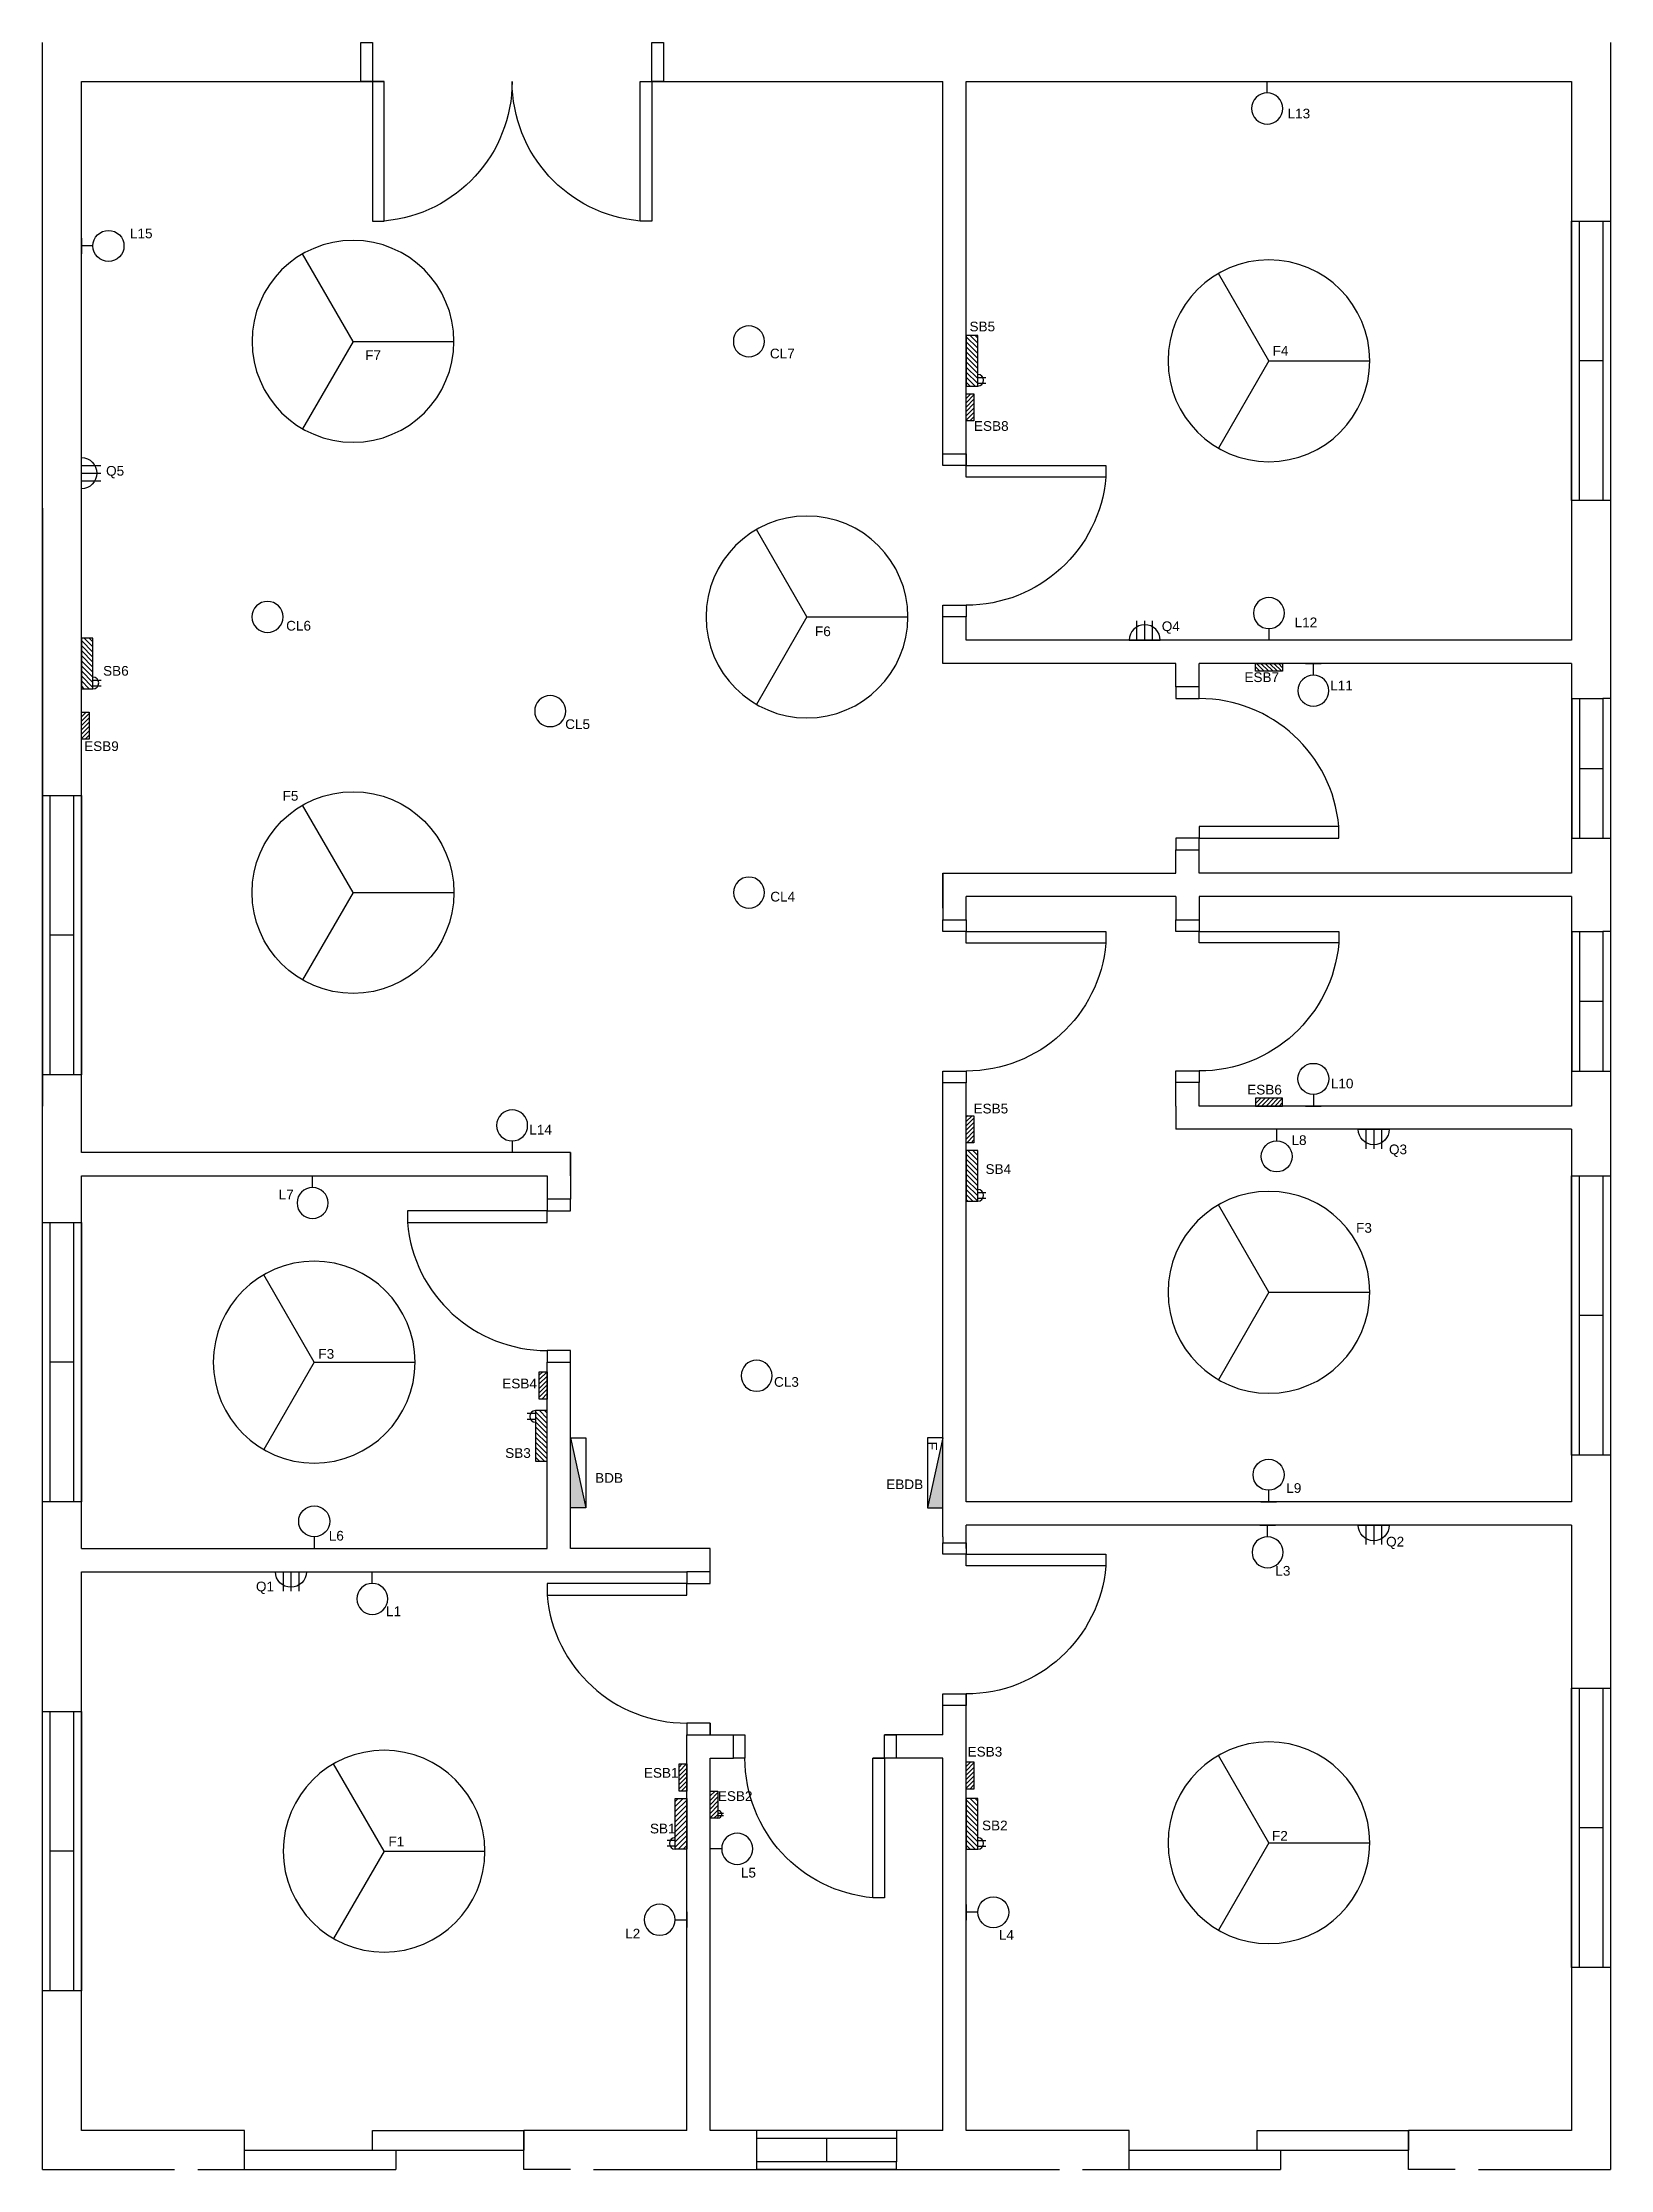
# Model space of a CAD drawing. Header units: inches. Extents: x 61297 to 163996, y 9483 to 32239.
# Drawn here: x 79193 to 79597, y 16063 to 16611 of the extents above; entities that cross this region are included whole.
import ezdxf

# ---------------------------------------------------------------- set-up
doc = ezdxf.new("R2010")
doc.units = ezdxf.units.IN
for name, color, linetype in [('door', 80, 'Continuous'), ('Doors', 230, 'Continuous'), ('Layer1', 7, 'Continuous'), ('Light Fans and Socketst', 170, 'Continuous'), ('Toiler Window', 30, 'Continuous'), ('Windows', 30, 'Continuous')]:
    doc.layers.add(name, color=color, linetype=linetype)
doc.styles.get("Standard").update_dxf_attribs({"font": 'arial.ttf'})

msp = doc.modelspace()

# ---------------------------------------------------------------- texts
at = {"char_height": 2.5, "attachment_point": 7}
for s, insert in [('L13', (79513.847, 16591.534)), ('L15', (79215.57, 16560.641)), ('SB5', (79431.897, 16536.663)), ('F7', (79276.179, 16529.293)), ('CL7', (79380.471, 16529.697)), ('F4', (79509.993, 16530.442)), ('ESB8', (79433.051, 16511.028)), ('Q5', (79209.421, 16498.824)), ('CL6', (79255.819, 16459.572)), ('Q4', (79481.44, 16458.781)), ('L12', (79515.672, 16460.468)), ('F6', (79392.083, 16458.136)), ('SB6', (79208.651, 16447.949)), ('ESB7', (79502.728, 16446.304)), ('L11', (79524.84, 16444.218)), ('CL5', (79327.721, 16434.208)), ('ESB9', (79203.767, 16428.534)), ('F5', (79254.905, 16415.733)), ('CL4', (79380.565, 16389.764)), ('ESB6', (79503.455, 16340.043)), ('L10', (79524.993, 16341.62)), ('ESB5', (79432.934, 16335.158)), ('L14', (79318.473, 16329.767)), ('L8', (79514.857, 16327.034)), ('Q3', (79539.984, 16323.996)), ('SB4', (79436.026, 16319.574)), ('L7', (79253.884, 16313.045)), ('F3', (79531.509, 16304.422)), ('F3', (79264.125, 16271.961)), ('ESB4', (79311.517, 16264.32)), ('CL3', (79381.526, 16264.729)), ('SB3', (79312.263, 16246.417)), ('BDB', (79335.434, 16240.028)), ('EBDB', (79410.459, 16238.391)), ('L9', (79513.513, 16237.399)), ('L6', (79266.799, 16225.109)), ('Q2', (79539.24, 16222.929)), ('L3', (79510.706, 16216.07)), ('Q1', (79248.036, 16211.383)), ('L1', (79281.561, 16205.667)), ('ESB3', (79431.407, 16169.465)), ('ESB1', (79348.001, 16164.013)), ('ESB2', (79367.051, 16158.028)), ('SB1', (79349.558, 16149.661)), ('SB2', (79435.124, 16150.454)), ('F2', (79509.843, 16147.826)), ('F1', (79282.178, 16146.349)), ('L5', (79372.993, 16138.294)), ('L2', (79343.171, 16122.633)), ('L4', (79439.46, 16122.284))]:
    msp.add_mtext_dynamic_manual_height_columns(s, width=6.93541, gutter_width=12.5, heights=[0], dxfattribs=dict(at, insert=insert))

# ---------------------------------------------------------------- blocks, each defined once
blk = doc.blocks.new('Door_Sing')
at = {"layer": 'Doors'}
for points in [[(-3, 6), (-3, 42), (-6, 42), (-6, 6), (-3, 6)], [(-38.98, 0), (-38.98, 6), (-41.98, 6), (-41.98, 0), (-38.98, 0)]]:
    blk.add_lwpolyline(points, dxfattribs=at)
blk.add_lwpolyline([(-3, 0), (0, 0), (0, 6), (-3, 6)], close=True, dxfattribs=at)
blk.add_arc((-2.84, 6), 36.14, 95.0198, 180, dxfattribs=at)
blk = doc.blocks.new('Window_Large')
at = {"layer": 'Windows'}
for p, q in [((72, 10), (0, 10)), ((0, 10), (0, 0)), ((72, 8), (0, 8)), ((36, 8), (36, 2)), ((72, 0), (72, 10)), ((0, 2), (72, 2)), ((0, 0), (72, 0))]:
    blk.add_line(p, q, dxfattribs=at)
blk = doc.blocks.new('Toilet Window')
for p, q in [((82016.8, 16081.38), (82016.8, 16117.38)), ((82016.8, 16117.38), (82026.8, 16117.38)), ((82018.8, 16081.38), (82018.8, 16117.38)), ((82024.8, 16081.38), (82024.8, 16117.38)), ((82026.8, 16081.38), (82026.8, 16117.38)), ((82018.8, 16099.38), (82024.8, 16099.38)), ((82016.8, 16081.38), (82018.8, 16081.38)), ((82018.8, 16081.38), (82024.8, 16081.38)), ((82026.8, 16081.38), (82024.8, 16081.38))]:
    blk.add_line(p, q)
blk = doc.blocks.new('Fan')
at = {"layer": 'Light Fans and Socketst'}
for q in [(-13, 22.52), (-13, -22.52), (26, 0)]:
    blk.add_line((0, 0), q, dxfattribs=at)
blk.add_circle((0, 0), 26, dxfattribs=at)
blk = doc.blocks.new('Light Ceiling')
at = {"layer": 'Light Fans and Socketst'}
blk.add_circle((0, 0), 4, dxfattribs=at)
blk = doc.blocks.new('Light')
at = {"layer": 'Light Fans and Socketst'}
blk.add_line((0, 2), (0, -2), dxfattribs=at)
blk.add_lwpolyline([(2.99, 0), (1.49, 0), (0, 0)], dxfattribs=at)
blk.add_circle((6.99, 0), 4, dxfattribs=at)
blk = doc.blocks.new('BDB')
h = blk.add_hatch(color=256)
h.dxf.hatch_style = 1
h.paths.add_polyline_path([(13.5, 4), (-4.5, 0), (13.5, 0)])
blk.add_line((-4.5, 0), (13.5, 4))
at = {"layer": 'Layer1'}
blk.add_lwpolyline([(-4.5, 4), (13.5, 4), (13.5, 0), (-4.5, 0), (-4.5, 4)], dxfattribs=at)
blk = doc.blocks.new('Emergency_BDB')
at = {"layer": 'Layer1'}
blk.add_blockref('BDB', (0, 0), dxfattribs=at)
at = {"layer": 'Layer1', "insert": (-4.5, 4), "char_height": 2.5, "attachment_point": 1}
blk.add_mtext_dynamic_manual_height_columns(' E', width=4.2009, gutter_width=12.5, heights=[0], dxfattribs=at)
blk = doc.blocks.new('ESB')
h = blk.add_hatch()
h.set_pattern_fill('ANSI31', color=256, scale=0.25)
h.set_pattern_definition([(45, (-3149.957, -1763.2019), (-0.561266, 0.561266), [])])
h.paths.add_polyline_path([(3.5, 2), (-3.5, 2), (-3.5, 0), (3.5, 0)])
blk.add_lwpolyline([(3.5, 0), (3.5, 2), (-3.5, 2), (-3.5, 0)], close=True)
blk = doc.blocks.new('Socket')
for p, q in [((-4, 0), (4, 0)), ((-2, 0), (-2, 5)), ((0, 0), (0, 5)), ((2, 0), (2, 5))]:
    blk.add_line(p, q)
blk.add_arc((0, 0), 4, 0, 180)

# ---------------------------------------------------------------- hatches: boundary and pattern name
at = {"layer": 'Layer1'}
h = msp.add_hatch(dxfattribs=at)
h.set_pattern_fill('ANSI31', color=256, scale=0.29, angle=-90)
h.set_pattern_definition([(315, (77654.9552, 19940.385), (0.65106857, 0.65106857), [])])
h.paths.add_polyline_path([(79434.031, 16535.627), (79431.051, 16535.627), (79431.051, 16522.599), (79434.031, 16522.599)])
h = msp.add_hatch(dxfattribs=at)
h.set_pattern_fill('ANSI31', color=256, scale=0.29, angle=-90)
h.set_pattern_definition([(315, (77426.9552, 20018.385), (0.65106857, 0.65106857), [])])
h.paths.add_polyline_path([(79206.031, 16457.627), (79203.051, 16457.627), (79203.051, 16444.599), (79206.031, 16444.599)])
h = msp.add_hatch(dxfattribs=at)
h.set_pattern_fill('ANSI31', color=256, scale=0.29, angle=-90)
h.set_pattern_definition([(315, (77654.9552, 20150.385), (0.65106857, 0.65106857), [])])
h.paths.add_polyline_path([(79434.031, 16325.627), (79431.051, 16325.627), (79431.051, 16312.599), (79434.031, 16312.599)])
h = msp.add_hatch(dxfattribs=at)
h.set_pattern_fill('ANSI31', color=256, scale=0.29, angle=90)
h.set_pattern_definition([(135, (81099.146, 13912.8117), (-0.65106857, -0.65106857), [])])
h.paths.add_polyline_path([(79320.071, 16245.599), (79323.051, 16245.599), (79323.051, 16258.627), (79320.071, 16258.627)])
h = msp.add_hatch(dxfattribs=at)
h.set_pattern_fill('ANSI31', color=256, scale=0.29)
h.set_pattern_definition([(45, (73421.59915, 13396.7445), (-0.65106857, 0.65106857), [])])
h.paths.add_polyline_path([(79356.071, 16145.625), (79359.051, 16145.625), (79359.051, 16158.653), (79356.071, 16158.653)])
h = msp.add_hatch(dxfattribs=at)
h.set_pattern_fill('ANSI31', color=256, scale=0.29, angle=-90)
h.set_pattern_definition([(315, (77654.9552, 20317.3592), (0.65106857, 0.65106857), [])])
h.paths.add_polyline_path([(79434.031, 16158.653), (79431.051, 16158.653), (79431.051, 16145.625), (79434.031, 16145.625)])

# ---------------------------------------------------------------- linework, layer by layer
for p, q in [((79193.051, 16063.113), (79193.051, 16611.113)), ((79597.051, 16611.113), (79597.051, 16063.113)), ((79203.051, 16325.113), (79203.051, 16601.113)), ((79203.051, 16601.113), (79281.074, 16601.113)), ((79347.027, 16601.113), (79425.051, 16601.113)), ((79425.051, 16502.113), (79425.051, 16601.113)), ((79431.051, 16601.113), (79587.051, 16601.113)), ((79431.051, 16499.113), (79431.051, 16601.113)), ((79587.051, 16601.113), (79587.051, 16457.113)), ((79193.051, 16491.113), (79193.051, 16337.113)), ((79425.051, 16457.113), (79425.051, 16463.137)), ((79431.051, 16460.113), (79431.051, 16463.137)), ((79425.051, 16451.113), (79425.051, 16460.113)), ((79425.051, 16451.113), (79425.051, 16457.113)), ((79431.051, 16457.113), (79431.051, 16460.113)), ((79587.051, 16457.113), (79431.051, 16457.113)), ((79431.051, 16451.113), (79425.051, 16451.113)), ((79485.051, 16451.113), (79431.051, 16451.113)), ((79485.051, 16445.09), (79485.051, 16451.113)), ((79587.051, 16451.113), (79491.051, 16451.113)), ((79491.051, 16445.09), (79491.051, 16451.113)), ((79587.051, 16451.113), (79587.051, 16397.113)), ((79485.051, 16397.113), (79485.051, 16403.113)), ((79491.051, 16397.113), (79491.051, 16403.113)), ((79425.051, 16388.113), (79425.051, 16397.113)), ((79425.051, 16391.113), (79425.051, 16397.113)), ((79425.051, 16397.113), (79485.051, 16397.113)), ((79425.051, 16397.113), (79425.051, 16385.09)), ((79587.051, 16397.113), (79491.051, 16397.113)), ((79485.051, 16391.113), (79431.051, 16391.113)), ((79431.051, 16385.09), (79431.051, 16391.113)), ((79485.051, 16391.113), (79485.051, 16385.113)), ((79587.051, 16391.113), (79491.051, 16391.113)), ((79491.051, 16391.113), (79491.051, 16385.113)), ((79587.051, 16391.113), (79587.051, 16337.113)), ((79425.051, 16226.113), (79425.051, 16346.113)), ((79431.051, 16235.113), (79431.051, 16343.113)), ((79485.051, 16337.113), (79485.051, 16343.137)), ((79491.051, 16337.113), (79491.051, 16343.137)), ((79485.051, 16337.113), (79485.051, 16331.113)), ((79587.051, 16337.113), (79491.051, 16337.113)), ((79587.051, 16331.113), (79485.051, 16331.113)), ((79587.051, 16331.113), (79587.051, 16235.113)), ((79329.051, 16325.113), (79203.051, 16325.113)), ((79329.051, 16319.113), (79329.051, 16325.113)), ((79329.051, 16325.113), (79329.051, 16313.09)), ((79203.051, 16223.113), (79203.051, 16319.113)), ((79323.051, 16319.113), (79323.051, 16313.09)), ((79323.051, 16223.113), (79323.051, 16271.113)), ((79329.051, 16223.113), (79329.051, 16271.113)), ((79587.051, 16235.113), (79431.051, 16235.113)), ((79587.051, 16229.113), (79431.051, 16229.113)), ((79431.051, 16223.113), (79431.051, 16229.113)), ((79587.051, 16229.113), (79587.051, 16073.113)), ((79203.051, 16223.113), (79323.051, 16223.113)), ((79365.051, 16223.113), (79329.051, 16223.113)), ((79365.051, 16217.113), (79365.051, 16223.113)), ((79425.051, 16226.113), (79425.051, 16224.602)), ((79203.051, 16217.113), (79359.051, 16217.113)), ((79203.051, 16073.113), (79203.051, 16217.113)), ((79365.051, 16214.09), (79365.051, 16217.113)), ((79425.051, 16175.113), (79425.051, 16185.625)), ((79431.051, 16073.113), (79431.051, 16185.625)), ((79359.051, 16073.113), (79359.051, 16175.113)), ((79425.051, 16175.113), (79410.027, 16175.113)), ((79425.051, 16169.113), (79407.027, 16169.113)), ((79425.051, 16073.113), (79425.051, 16169.113)), ((79367.051, 16154.947), (79368.551, 16154.947)), ((79367.051, 16154.28), (79368.551, 16154.28)), ((79245.074, 16073.113), (79203.051, 16073.113)), ((79245.051, 16063.113), (79245.074, 16073.113)), ((79359.051, 16073.113), (79317.027, 16073.113)), ((79317.051, 16063.113), (79317.027, 16073.113)), ((79425.051, 16073.113), (79365.051, 16073.113)), ((79473.074, 16073.113), (79431.051, 16073.113)), ((79473.051, 16063.113), (79473.074, 16073.113)), ((79587.051, 16073.113), (79545.027, 16073.113)), ((79545.051, 16063.113), (79545.027, 16073.113)), ((79193.051, 16063.113), (79227.051, 16063.113)), ((79233.051, 16063.113), (79245.051, 16063.113)), ((79329.051, 16063.113), (79317.051, 16063.113)), ((79335.051, 16063.113), (79455.051, 16063.113)), ((79461.051, 16063.113), (79473.051, 16063.113)), ((79557.051, 16063.113), (79545.051, 16063.113)), ((79563.051, 16063.113), (79597.051, 16063.113))]:
    msp.add_line(p, q)
for points in [[(79203.051, 16319.113), (79323.051, 16319.113)], [(79365.051, 16178.113), (79365.051, 16175.113), (79368.051, 16175.113), (79371.051, 16175.113)], [(79365.051, 16073.113), (79365.051, 16169.113), (79371.051, 16169.113)]]:
    msp.add_lwpolyline(points)
msp.add_arc((79367.051, 16154.613), 1, 270, 90)
at = {"layer": 'door'}
for p, q in [((79278.051, 16073.113), (79317.051, 16073.113)), ((79278.051, 16068.113), (79278.051, 16073.113)), ((79317.051, 16073.113), (79317.051, 16068.113)), ((79506.051, 16073.113), (79545.051, 16073.113)), ((79506.051, 16068.113), (79506.051, 16073.113)), ((79545.051, 16073.113), (79545.051, 16068.113)), ((79245.051, 16068.113), (79284.051, 16068.113)), ((79245.051, 16063.113), (79245.051, 16068.113)), ((79278.051, 16068.113), (79317.051, 16068.113)), ((79284.051, 16068.113), (79284.051, 16063.113)), ((79473.051, 16068.113), (79512.051, 16068.113)), ((79473.051, 16063.113), (79473.051, 16068.113)), ((79506.051, 16068.113), (79545.051, 16068.113)), ((79512.051, 16068.113), (79512.051, 16063.113)), ((79245.051, 16063.113), (79284.051, 16063.113)), ((79473.051, 16063.113), (79512.051, 16063.113))]:
    msp.add_line(p, q, dxfattribs=at)
at = {"layer": 'Doors'}
for p, q in [((79350.027, 16601.113), (79350.027, 16597.113)), ((79350.027, 16597.113), (79350.027, 16591.113))]:
    msp.add_line(p, q, dxfattribs=at)
for points in [[(79275.074, 16611.113), (79278.074, 16611.113), (79278.074, 16607.113), (79278.074, 16601.113), (79278.074, 16565.113), (79281.074, 16565.113), (79281.074, 16601.113), (79278.074, 16601.113), (79275.074, 16601.113), (79275.074, 16607.113)], [(79350.027, 16611.113), (79353.027, 16611.113), (79353.027, 16601.113), (79350.027, 16601.113), (79350.027, 16565.113), (79347.027, 16565.113), (79347.027, 16601.113), (79350.027, 16601.113), (79350.027, 16605.113)]]:
    msp.add_lwpolyline(points, close=True, dxfattribs=at)
msp.add_lwpolyline([(79347.027, 16565.113, -0.3887794), (79314.051, 16601.113, -0.3887794), (79281.074, 16565.113)], format="xyb", dxfattribs=at)
at = {"layer": 'Layer1'}
for p, q in [((79434.031, 16524.849), (79436.146, 16524.849)), ((79434.031, 16523.349), (79436.146, 16523.349)), ((79206.031, 16446.849), (79208.146, 16446.849)), ((79206.031, 16445.349), (79208.146, 16445.349)), ((79434.031, 16314.849), (79436.146, 16314.849)), ((79434.031, 16313.349), (79436.146, 16313.349)), ((79320.071, 16257.877), (79317.955, 16257.877)), ((79320.071, 16256.377), (79317.955, 16256.377)), ((79356.071, 16147.875), (79353.955, 16147.875)), ((79356.071, 16146.375), (79353.955, 16146.375)), ((79434.031, 16147.875), (79436.146, 16147.875)), ((79434.031, 16146.375), (79436.146, 16146.375))]:
    msp.add_line(p, q, dxfattribs=at)
for points in [[(79434.031, 16522.599), (79434.031, 16535.627), (79431.051, 16535.627), (79431.051, 16522.599)], [(79206.031, 16444.599), (79206.031, 16457.627), (79203.051, 16457.627), (79203.051, 16444.599)], [(79434.031, 16312.599), (79434.031, 16325.627), (79431.051, 16325.627), (79431.051, 16312.599)], [(79320.071, 16258.627), (79320.071, 16245.599), (79323.051, 16245.599), (79323.051, 16258.627)], [(79356.071, 16145.625), (79356.071, 16158.653), (79359.051, 16158.653), (79359.051, 16145.625)], [(79434.031, 16145.625), (79434.031, 16158.653), (79431.051, 16158.653), (79431.051, 16145.625)]]:
    msp.add_lwpolyline(points, close=True, dxfattribs=at)
for centre, start, end in [((79434.031, 16524.099), 270, 90), ((79206.031, 16446.099), 270, 90), ((79434.031, 16314.099), 270, 90), ((79320.071, 16257.127), 90, 270), ((79356.071, 16147.125), 90, 270), ((79434.031, 16147.125), 270, 90)]:
    msp.add_arc(centre, 1.5, start, end, dxfattribs=at)
at = {"layer": 'Light Fans and Socketst'}
for q in [(79260.051, 16414.616), (79260.051, 16369.583), (79299.051, 16392.099)]:
    msp.add_line((79273.051, 16392.099), q, dxfattribs=at)
msp.add_circle((79273.051, 16392.099), 26, dxfattribs=at)

# ---------------------------------------------------------------- block references
at = {"xscale": -1}
for name, p, rotation in [('Window_Large', (79587.051, 16493.113), 270), ('ESB', (79431.051, 16517.113), 270), ('Socket', (79203.051, 16500.163), 270.0000000000002), ('Door_Sing', (79425.051, 16505.113), 270), ('ESB', (79509.051, 16451.113), 180), ('ESB', (79203.051, 16435.113), 270), ('Window_Large', (79193.051, 16345.113), 270), ('Door_Sing', (79425.051, 16385.09), 270), ('Door_Sing', (79485.051, 16385.113), 270), ('ESB', (79431.051, 16331.113), 270), ('Socket', (79536.051, 16331.113), 180), ('Window_Large', (79587.051, 16247.113), 270), ('Window_Large', (79193.051, 16235.113), 270), ('Window_Large', (79193.051, 16235.113), 270), ('ESB', (79323.051, 16265.113), 90), ('Socket', (79536.051, 16229.113), 180), ('Door_Sing', (79425.051, 16224.602), 270), ('Socket', (79257.051, 16217.113), 180), ('Window_Large', (79587.051, 16115.113), 270), ('Window_Large', (79193.051, 16109.113), 270), ('Door_Sing', (79413.027, 16175.113), 180), ('ESB', (79359.051, 16164.113), 90), ('ESB', (79431.051, 16164.625), 270), ('ESB', (79365.051, 16157.113), 270)]:
    msp.add_blockref(name, p, dxfattribs=dict(at, rotation=rotation))
for name, p in [('Socket', (79477.042, 16457.113)), ('ESB', (79509.051, 16337.113))]:
    msp.add_blockref(name, p)
for p, rotation in [((79485.051, 16403.113), 270), ((79329.051, 16313.09), 90.00000000000001), ((79365.051, 16217.09), 90.00000000000001)]:
    msp.add_blockref('Door_Sing', p, dxfattribs=dict(rotation=rotation))
at = {"layer": 'Layer1', "xscale": -1}
for name, p, rotation in [('Light', (79508.601, 16601.113), 90.0000000000005), ('Fan', (79273.051, 16534.127), 180), ('Fan', (79509.051, 16529.113), 180), ('Light Ceiling', (79375.047, 16534.127), 180), ('Fan', (79390.02, 16463.113), 180), ('Light', (79509.051, 16457.113), 270), ('Light Ceiling', (79251.022, 16463.113), 180), ('Light', (79520.497, 16451.113), 90.0000000000005), ('Light Ceiling', (79323.856, 16438.849), 180), ('Light Ceiling', (79375.076, 16392.099), 180), ('Light', (79314.051, 16325.113), 270), ('Light', (79262.63, 16319.113), 89.99999999999952), ('Fan', (79509.051, 16289.113), 180), ('Fan', (79263.051, 16271.113), 180), ('Light Ceiling', (79377.051, 16267.61), 180), ('Emergency_BDB', (79425.051, 16247.113), 90), ('Light', (79508.706, 16229.113), 90.0000000000005), ('Light', (79278.023, 16217.113), 90.0000000000005), ('Fan', (79509.051, 16147.291), 180), ('Fan', (79281.051, 16145.113), 180), ('Light', (79365.051, 16145.723), 180)]:
    msp.add_blockref(name, p, dxfattribs=dict(at, rotation=rotation))
at = {"layer": 'Layer1'}
for p in [(79203.051, 16558.701), (79431.051, 16129.369)]:
    msp.add_blockref('Light', p, dxfattribs=at)
for name, p, rotation in [('Light', (79520.497, 16337.113), 89.99999999999953), ('Light', (79511.045, 16331.113), 270), ('BDB', (79329.051, 16247.113), 270), ('Light', (79508.96, 16235.113), 89.99999999999953), ('Light', (79263.051, 16223.113), 89.99999999999953)]:
    msp.add_blockref(name, p, dxfattribs=dict(at, rotation=rotation))
at = {"layer": 'Layer1', "xscale": -1}
msp.add_blockref('Light', (79359.051, 16127.45), dxfattribs=at)
at = {"layer": 'Toiler Window', "xscale": -1}
for p, rotation in [((-2429.745, 32523.491), 180), ((-2429.745, 32463.491), 180), ((95494.429, 98089.909), 90)]:
    msp.add_blockref('Toilet Window', p, dxfattribs=dict(at, rotation=rotation))

msp.set_redraw_order([(e.dxf.handle, doc.entitydb.next_handle()) for e in msp.query("TEXT MTEXT ATTDEF DIMENSION ARC_DIMENSION")])  # texts and dimensions are drawn at this point

doc.saveas('drawing.dxf')
